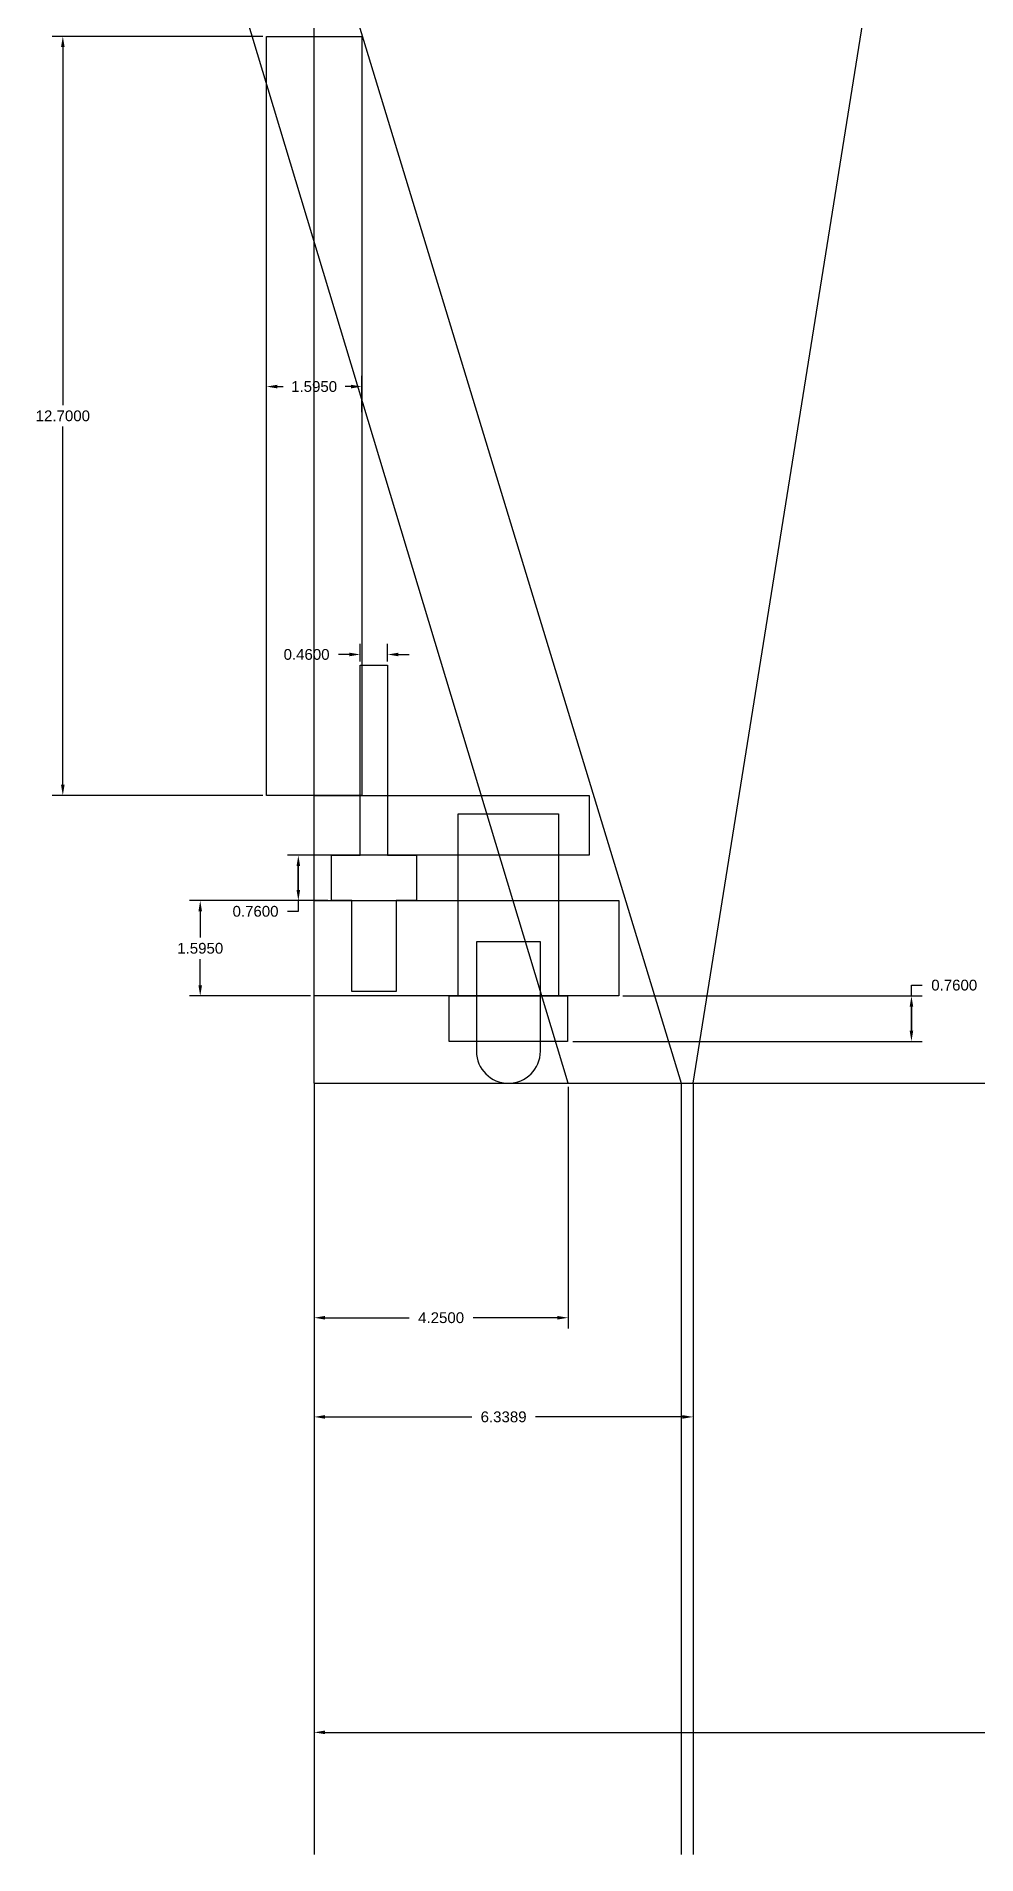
# Model space of a CAD drawing. Header units: inches. Extents: x 287 to 617, y 372 to 1102.
# Drawn here: x 492.73 to 508.46, y 378.95 to 409.38 of the extents above; entities that cross this region are included whole.
import ezdxf

# ---------------------------------------------------------------- set-up
doc = ezdxf.new("R2010")
doc.units = ezdxf.units.IN
doc.header["$MEASUREMENT"] = 0
doc.styles.get("Standard").update_dxf_attribs({"font": 'arial.ttf'})
doc.dimstyles.get("Standard").update_dxf_attribs({"dimtxt": 0.18, "dimasz": 0.18, "dimexe": 0.18, "dimexo": 0.0625, "dimgap": 0.09, "dimtad": 0, "dimtih": 1, "dimtoh": 1, "dimdec": 4, "dimzin": 0, "dimdsep": 46, "dimtxsty": 'Standard', "dimcen": -0.09, "dimadec": 0, "dimazin": 0, "dimtfac": 1, "dimtdec": 4, "dimtofl": 0, "dimtmove": 0, "dimatfit": 3, "dimfxl": 1, "dimtolj": 1, "dimtzin": 0, "dimarcsym": 0})

msp = doc.modelspace()

# ---------------------------------------------------------------- blocks, each defined once
blk = doc.blocks.new('*D24')
at = {"color": 0, "lineweight": -2}
for p, q in [((496.512, 409.376), (492.988, 409.376)), ((493.168, 409.196), (493.168, 403.206)), ((493.168, 396.856), (493.168, 402.846)), ((496.512, 396.676), (492.988, 396.676))]:
    blk.add_line(p, q, dxfattribs=at)
at = {"color": 0}
for points in [[(493.198, 409.196), (493.138, 409.196), (493.168, 409.376)], [(493.138, 396.856), (493.198, 396.856), (493.168, 396.676)]]:
    blk.add_solid(points, dxfattribs=at)
at = {"layer": 'Defpoints', "color": 0}
for p in [(496.575, 409.376), (493.168, 396.676), (496.575, 396.676)]:
    blk.add_point(p, dxfattribs=at)
at = {"color": 0, "insert": (493.168, 403.026), "char_height": 0.18, "attachment_point": 5}
blk.add_mtext('\\A1;12.7000', dxfattribs=at)
blk = doc.blocks.new('*D26')
at = {"color": 0, "lineweight": -2}
for p, q in [((497.31, 394.916), (495.287, 394.916)), ((495.467, 394.736), (495.467, 394.298)), ((495.467, 393.501), (495.467, 393.938)), ((497.31, 393.321), (495.287, 393.321))]:
    blk.add_line(p, q, dxfattribs=at)
at = {"color": 0}
for points in [[(495.497, 394.736), (495.437, 394.736), (495.467, 394.916)], [(495.437, 393.501), (495.497, 393.501), (495.467, 393.321)]]:
    blk.add_solid(points, dxfattribs=at)
at = {"layer": 'Defpoints', "color": 0}
for p in [(497.372, 394.916), (495.467, 393.321), (497.372, 393.321)]:
    blk.add_point(p, dxfattribs=at)
at = {"color": 0, "insert": (495.467, 394.118), "char_height": 0.18, "attachment_point": 5}
blk.add_mtext('\\A1;1.5950', dxfattribs=at)
blk = doc.blocks.new('*D27')
at = {"color": 0, "lineweight": -2}
for p, q in [((497.6, 395.676), (496.928, 395.676)), ((497.108, 395.496), (497.108, 395.096)), ((497.108, 395.096), (497.108, 395.496)), ((497.6, 394.916), (496.928, 394.916)), ((497.108, 394.916), (497.108, 394.736)), ((497.108, 394.736), (496.928, 394.736))]:
    blk.add_line(p, q, dxfattribs=at)
at = {"color": 0}
for points in [[(497.138, 395.496), (497.078, 395.496), (497.108, 395.676)], [(497.078, 395.096), (497.138, 395.096), (497.108, 394.916)]]:
    blk.add_solid(points, dxfattribs=at)
at = {"layer": 'Defpoints', "color": 0}
for p in [(497.662, 395.676), (497.108, 394.916), (497.662, 394.916)]:
    blk.add_point(p, dxfattribs=at)
at = {"color": 0, "insert": (496.392, 394.736), "char_height": 0.18, "attachment_point": 5}
blk.add_mtext('\\A1;0.7600', dxfattribs=at)
blk = doc.blocks.new('*D30')
at = {"color": 0, "lineweight": -2}
for p, q in [((498.142, 398.918), (498.142, 399.214)), ((498.602, 398.918), (498.602, 399.214)), ((497.962, 399.034), (497.782, 399.034)), ((498.782, 399.034), (498.962, 399.034))]:
    blk.add_line(p, q, dxfattribs=at)
at = {"color": 0}
for points in [[(497.962, 399.004), (497.962, 399.064), (498.142, 399.034)], [(498.782, 399.064), (498.782, 399.004), (498.602, 399.034)]]:
    blk.add_solid(points, dxfattribs=at)
at = {"layer": 'Defpoints', "color": 0}
for p in [(498.142, 399.034), (498.142, 398.856), (498.602, 398.856)]:
    blk.add_point(p, dxfattribs=at)
at = {"color": 0, "insert": (497.246, 399.034), "char_height": 0.18, "attachment_point": 5}
blk.add_mtext('\\A1;0.4600', dxfattribs=at)
blk = doc.blocks.new('*D31')
at = {"color": 0, "lineweight": -2}
for p, q in [((496.575, 403.088), (496.575, 403.696)), ((498.17, 403.088), (498.17, 403.696)), ((496.755, 403.516), (496.854, 403.516)), ((497.99, 403.516), (497.891, 403.516))]:
    blk.add_line(p, q, dxfattribs=at)
at = {"color": 0}
for points in [[(496.755, 403.546), (496.755, 403.486), (496.575, 403.516)], [(497.99, 403.486), (497.99, 403.546), (498.17, 403.516)]]:
    blk.add_solid(points, dxfattribs=at)
at = {"layer": 'Defpoints', "color": 0}
for p in [(496.575, 403.516), (496.575, 403.026), (498.17, 403.026)]:
    blk.add_point(p, dxfattribs=at)
at = {"color": 0, "insert": (497.372, 403.516), "char_height": 0.18, "attachment_point": 5}
blk.add_mtext('\\A1;1.5950', dxfattribs=at)
blk = doc.blocks.new('*D33')
at = {"color": 0, "lineweight": -2}
for p, q in [((497.372, 391.798), (497.372, 387.757)), ((501.622, 391.798), (501.622, 387.757)), ((497.552, 387.937), (498.961, 387.937)), ((501.442, 387.937), (500.033, 387.937))]:
    blk.add_line(p, q, dxfattribs=at)
at = {"color": 0}
for points in [[(497.552, 387.967), (497.552, 387.907), (497.372, 387.937)], [(501.442, 387.907), (501.442, 387.967), (501.622, 387.937)]]:
    blk.add_solid(points, dxfattribs=at)
at = {"layer": 'Defpoints', "color": 0}
for p in [(497.372, 391.861), (501.622, 391.861), (501.622, 387.937)]:
    blk.add_point(p, dxfattribs=at)
at = {"color": 0, "insert": (499.497, 387.937), "char_height": 0.18, "attachment_point": 5}
blk.add_mtext('\\A1;4.2500', dxfattribs=at)
blk = doc.blocks.new('*D34')
at = {"color": 0, "lineweight": -2}
for p, q in [((497.372, 391.798), (497.372, 386.098)), ((503.711, 391.798), (503.711, 386.098)), ((497.552, 386.278), (500.011, 386.278)), ((503.531, 386.278), (501.073, 386.278))]:
    blk.add_line(p, q, dxfattribs=at)
at = {"color": 0}
for points in [[(497.552, 386.308), (497.552, 386.248), (497.372, 386.278)], [(503.531, 386.248), (503.531, 386.308), (503.711, 386.278)]]:
    blk.add_solid(points, dxfattribs=at)
at = {"layer": 'Defpoints', "color": 0}
for p in [(497.372, 391.861), (503.711, 391.861), (497.372, 386.278)]:
    blk.add_point(p, dxfattribs=at)
at = {"color": 0, "insert": (500.542, 386.278), "char_height": 0.18, "attachment_point": 5}
blk.add_mtext('\\A1;6.3389', dxfattribs=at)
blk = doc.blocks.new('*D38')
at = {"color": 0, "lineweight": -2}
for p, q in [((507.365, 393.501), (507.545, 393.501)), ((507.365, 393.321), (507.365, 393.501)), ((502.535, 393.321), (507.545, 393.321)), ((507.365, 392.741), (507.365, 393.141)), ((507.365, 393.141), (507.365, 392.741)), ((501.699, 392.561), (507.545, 392.561))]:
    blk.add_line(p, q, dxfattribs=at)
at = {"color": 0}
for points in [[(507.395, 393.141), (507.335, 393.141), (507.365, 393.321)], [(507.335, 392.741), (507.395, 392.741), (507.365, 392.561)]]:
    blk.add_solid(points, dxfattribs=at)
at = {"layer": 'Defpoints', "color": 0}
for p in [(502.472, 393.321), (507.365, 393.321), (501.637, 392.561)]:
    blk.add_point(p, dxfattribs=at)
at = {"color": 0, "insert": (508.081, 393.501), "char_height": 0.18, "attachment_point": 5}
blk.add_mtext('\\A1;0.7600', dxfattribs=at)
blk = doc.blocks.new('*D39')
at = {"color": 0, "lineweight": -2}
for p, q in [((497.372, 391.798), (497.372, 380.82)), ((527.372, 391.798), (527.372, 380.82)), ((497.552, 381), (511.751, 381)), ((527.192, 381), (512.994, 381))]:
    blk.add_line(p, q, dxfattribs=at)
at = {"color": 0}
for points in [[(497.552, 381.03), (497.552, 380.97), (497.372, 381)], [(527.192, 380.97), (527.192, 381.03), (527.372, 381)]]:
    blk.add_solid(points, dxfattribs=at)
at = {"layer": 'Defpoints', "color": 0}
for p in [(497.372, 391.861), (527.372, 391.861), (497.372, 381)]:
    blk.add_point(p, dxfattribs=at)
at = {"color": 0, "insert": (512.372, 381), "char_height": 0.18, "attachment_point": 5}
blk.add_mtext('\\A1;30.0000', dxfattribs=at)
blk = doc.blocks.new('*D40')
at = {"color": 0, "lineweight": -2}
for p, q in [((452.372, 391.798), (452.372, 377.488)), ((527.372, 391.798), (527.372, 377.488)), ((452.552, 377.668), (489.251, 377.668)), ((527.192, 377.668), (490.494, 377.668))]:
    blk.add_line(p, q, dxfattribs=at)
at = {"color": 0}
for points in [[(452.552, 377.698), (452.552, 377.638), (452.372, 377.668)], [(527.192, 377.638), (527.192, 377.698), (527.372, 377.668)]]:
    blk.add_solid(points, dxfattribs=at)
at = {"layer": 'Defpoints', "color": 0}
for p in [(452.372, 391.861), (527.372, 391.861), (452.372, 377.668)]:
    blk.add_point(p, dxfattribs=at)
at = {"color": 0, "insert": (489.872, 377.668), "char_height": 0.18, "attachment_point": 5}
blk.add_mtext('\\A1;75.0000', dxfattribs=at)
blk = doc.blocks.new('*D41')
at = {"color": 0, "lineweight": -2}
for p, q in [((377.372, 391.798), (377.372, 372.346)), ((527.372, 391.798), (527.372, 372.346)), ((377.552, 372.526), (451.682, 372.526)), ((527.192, 372.526), (453.062, 372.526))]:
    blk.add_line(p, q, dxfattribs=at)
at = {"color": 0}
for points in [[(377.552, 372.556), (377.552, 372.496), (377.372, 372.526)], [(527.192, 372.496), (527.192, 372.556), (527.372, 372.526)]]:
    blk.add_solid(points, dxfattribs=at)
at = {"layer": 'Defpoints', "color": 0}
for p in [(377.372, 391.861), (527.372, 391.861), (377.372, 372.526)]:
    blk.add_point(p, dxfattribs=at)
at = {"color": 0, "insert": (452.372, 372.526), "char_height": 0.18, "attachment_point": 5}
blk.add_mtext('\\A1;150.0000', dxfattribs=at)

# ---------------------------------------------------------------- dimensions: what is measured, and where the dimension line sits
for base, p1, p2, picture, middle in [((493.16847, 396.67585), (496.57468, 409.37585), (496.57468, 396.67585), '*D24', (493.16847, 403.02585)), ((497.10803, 394.91585), (497.66218, 395.67585), (497.66218, 394.91585), '*D27', (496.39231, 394.73585)), ((495.46732, 393.32085), (497.37218, 394.91585), (497.37218, 393.32085), '*D26', (495.46732, 394.11835)), ((507.36512, 393.32085), (501.63696, 392.56085), (502.47218, 393.32085), '*D38', (508.08083, 393.50085))]:
    dim = msp.add_linear_dim(base=base, p1=p1, p2=p2, angle=90, dimstyle='Standard')
    dim.commit()
    dim.dimension.update_dxf_attribs({"geometry": picture, "text_midpoint": middle})
for base, p1, p2, picture, middle in [((496.57468, 403.5161), (498.16968, 403.02585), (496.57468, 403.02585), '*D31', (497.37218, 403.5161)), ((498.14218, 399.03372), (498.60218, 398.85585), (498.14218, 398.85585), '*D30', (497.24646, 399.03372)), ((377.37218, 372.52628), (527.37218, 391.86085), (377.37218, 391.86085), '*D41', (452.37218, 372.52628)), ((452.37218, 377.66845), (527.37218, 391.86085), (452.37218, 391.86085), '*D40', (489.87218, 377.66845)), ((501.62218, 387.93691), (497.37218, 391.86085), (501.62218, 391.86085), '*D33', (499.49718, 387.93691)), ((497.37218, 386.27846), (503.71108, 391.86085), (497.37218, 391.86085), '*D34', (500.54163, 386.27846)), ((497.37218, 381.00012), (527.37218, 391.86085), (497.37218, 391.86085), '*D39', (512.37218, 381.00012))]:
    dim = msp.add_linear_dim(base=base, p1=p1, p2=p2, dimstyle='Standard')
    dim.commit()
    dim.dimension.update_dxf_attribs({"geometry": picture, "text_midpoint": middle})

# ---------------------------------------------------------------- linework, layer by layer
for p, q in [((287.37218, 1101.86085), (503.51108, 391.86085)), ((501.62218, 391.86085), (287.37218, 1101.86085)), ((503.71108, 391.86085), (617.37218, 1101.86085)), ((497.37218, 391.86085), (497.37218, 474.48047)), ((497.37218, 396.67585), (497.37218, 397.86962)), ((497.37218, 391.86085), (527.37218, 391.86085)), ((497.37218, 391.86085), (497.37218, 378.95453)), ((503.51108, 391.86085), (503.51108, 378.95453)), ((503.71108, 391.86085), (503.71108, 378.95453))]:
    msp.add_line(p, q)
for points in [[(496.57468, 396.67585), (496.57468, 409.37585), (498.16968, 409.37585), (498.16968, 396.67585)], [(498.60218, 395.67585), (499.08218, 395.67585), (499.08218, 394.91585), (498.74218, 394.91585), (498.74218, 393.39585), (498.00218, 393.39585), (498.00218, 394.91585), (497.66218, 394.91585), (497.66218, 395.67585), (498.14218, 395.67585), (498.14218, 398.85585), (498.60218, 398.85585)], [(497.37218, 395.67585), (497.37218, 396.67585), (501.97218, 396.67585), (501.97218, 395.67585)], [(499.78218, 393.32085), (499.78218, 396.37085), (501.46218, 396.37085), (501.46218, 393.32085)], [(497.37218, 393.32085), (497.37218, 394.91585), (502.47218, 394.91585), (502.47218, 393.32085)], [(499.63218, 392.56085), (499.63218, 393.32085), (501.61218, 393.32085), (501.61218, 392.56085)]]:
    msp.add_lwpolyline(points, close=True)
msp.add_lwpolyline([(500.08718, 392.39585, 1), (501.15718, 392.39585), (501.15718, 394.2254), (500.08718, 394.2254)], format="xyb", close=True)

msp.set_redraw_order([(e.dxf.handle, doc.entitydb.next_handle()) for e in msp.query("TEXT MTEXT ATTDEF DIMENSION ARC_DIMENSION")])  # texts and dimensions are drawn at this point

doc.saveas('drawing.dxf')
